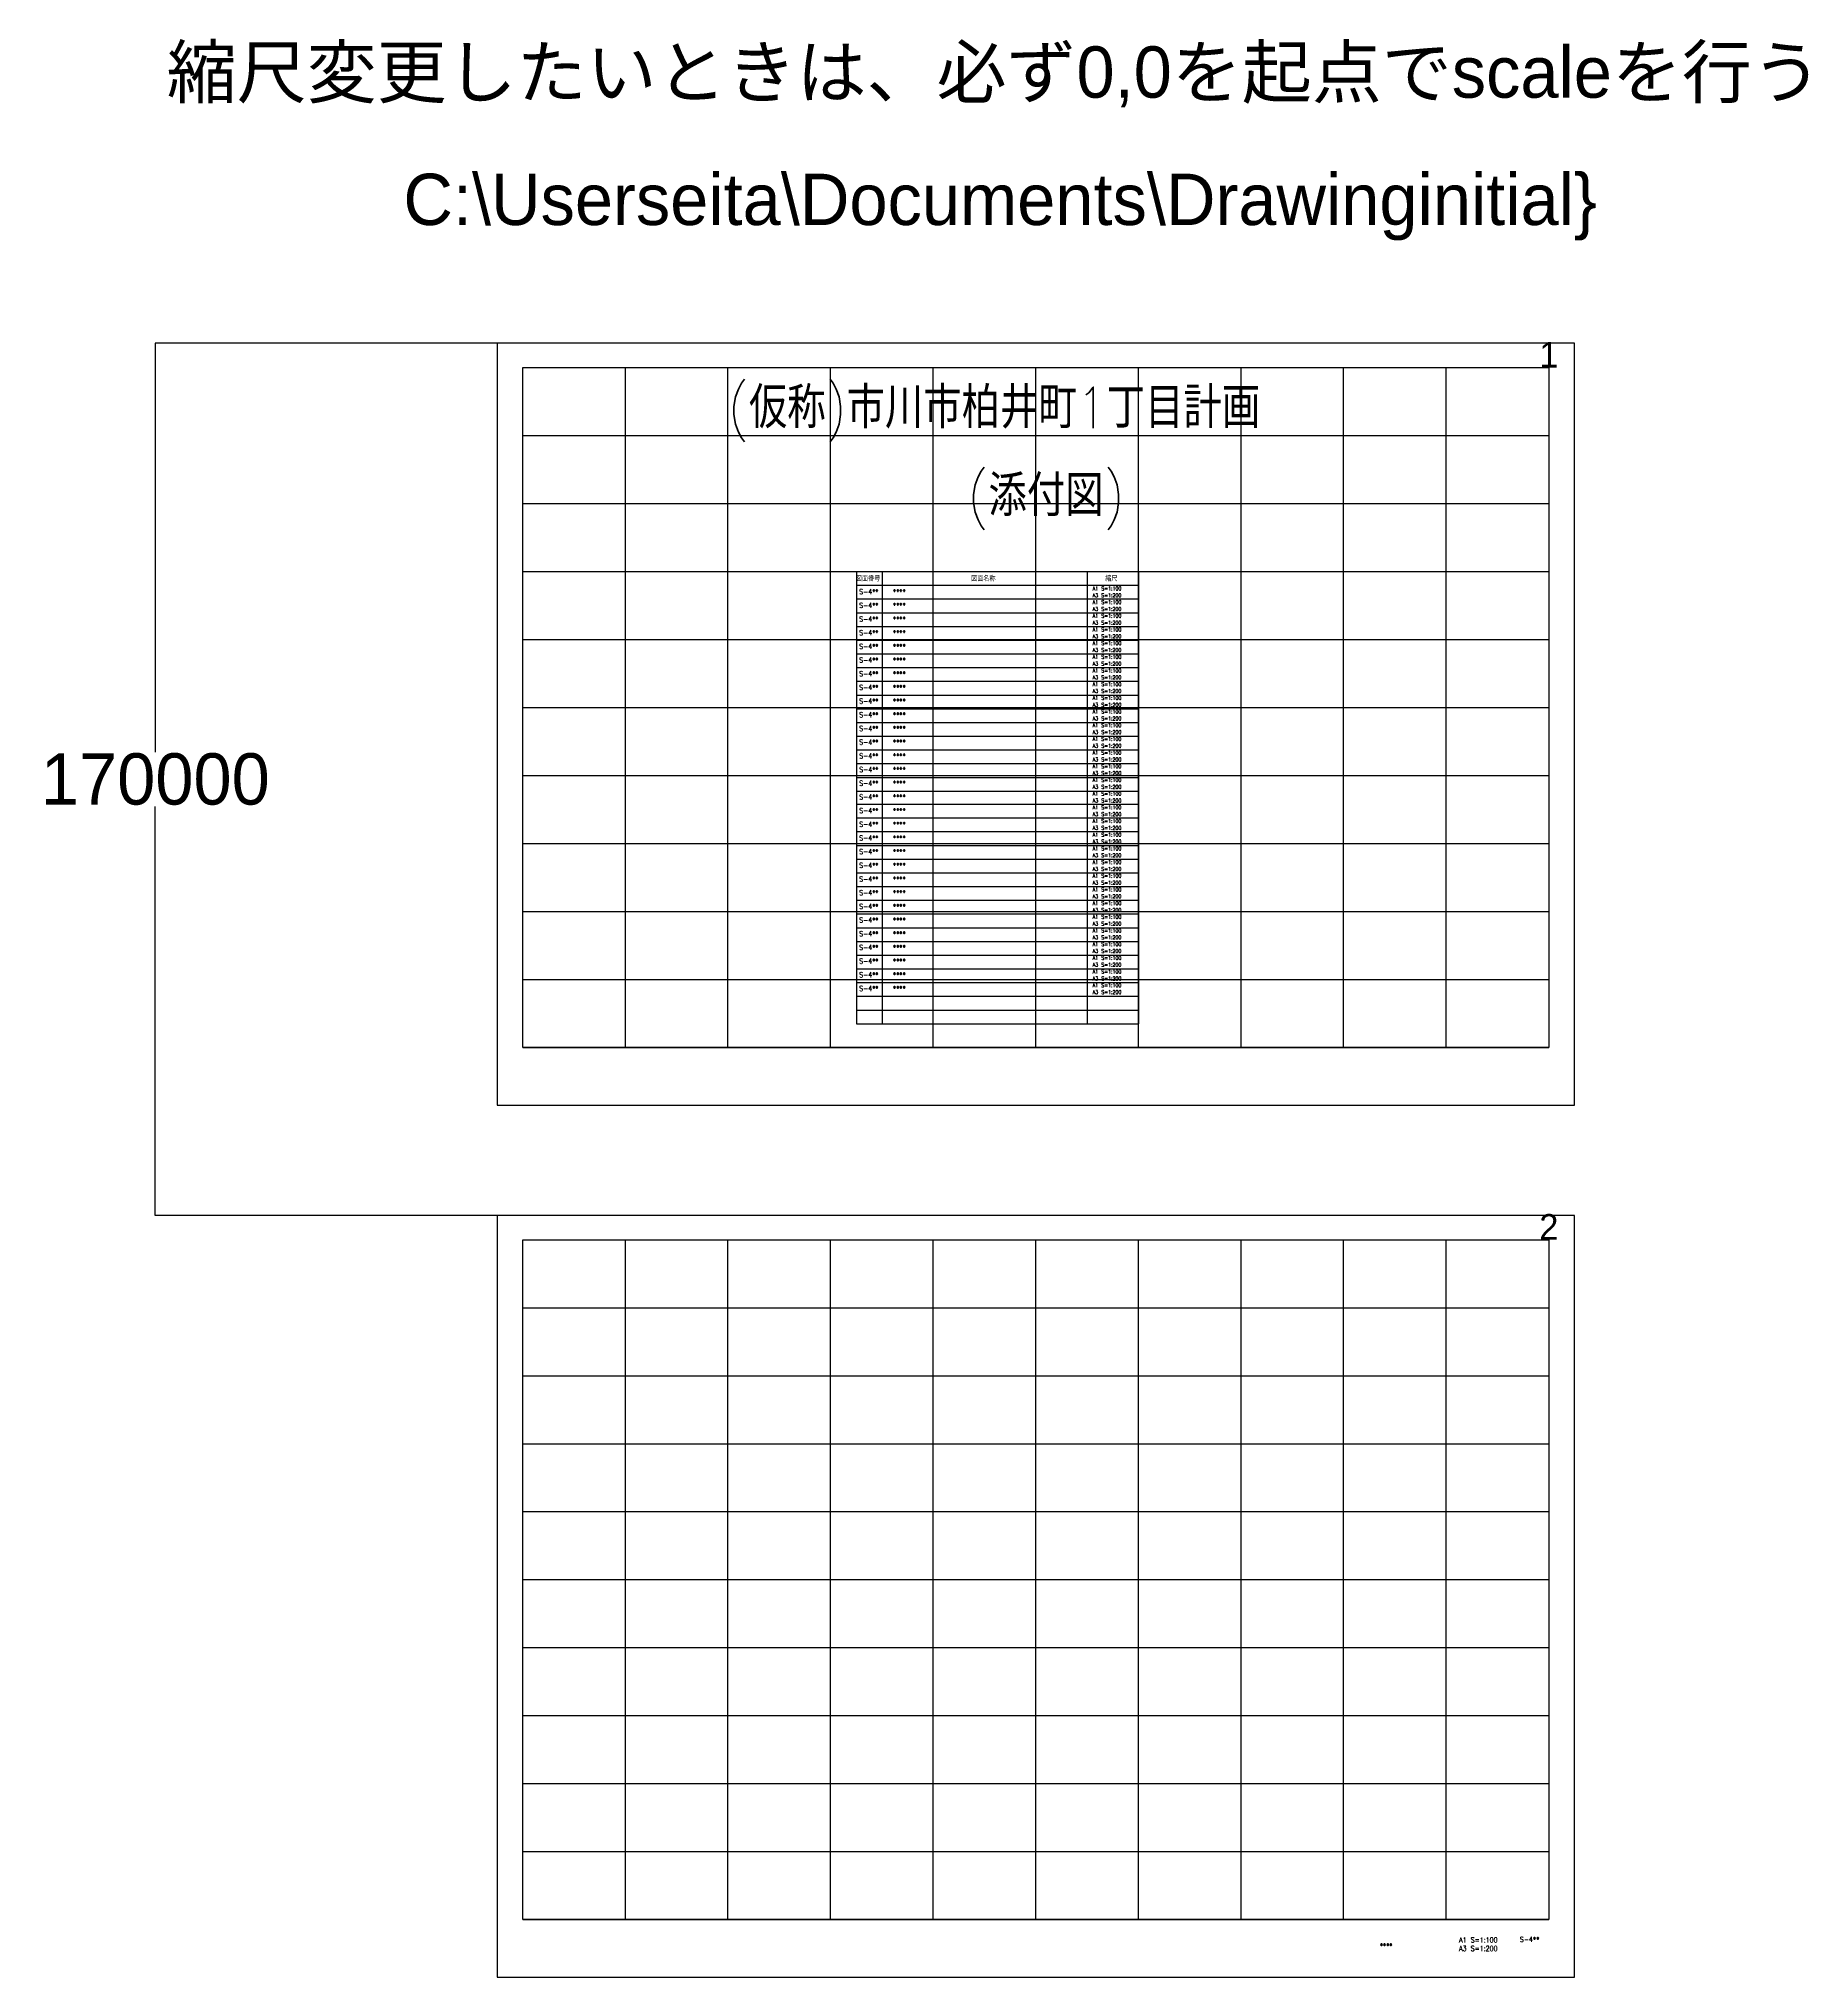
# Model space of a CAD drawing. Extents: x -89331 to 810000, y -1678500 to 210463.
# Drawn here: x -89331 to 255557, y -318500 to 59339 of the extents above; entities that cross this region are included whole.
import ezdxf

# ---------------------------------------------------------------- set-up
doc = ezdxf.new("R2010")
doc.units = 0
doc.header["$MEASUREMENT"] = 0
doc.layers.get('Defpoints').update_dxf_attribs({"color": 251, "linetype": 'CONTINUOUS'})
doc.layers.add('99_レイアウト枠', color=251, linetype='CONTINUOUS', plot=False)
doc.layers.add('99_頁番号', color=6, linetype='CONTINUOUS')
doc.styles.add('DRACAD', font='txt', dxfattribs={"width": 0.85, "bigfont": 'extfont2'})
doc.styles.get("Standard").update_dxf_attribs({"font": 'Osaka.ttc'})
doc.dimstyles.get("Standard").update_dxf_attribs({"dimtxt": 0.18, "dimasz": 0.18, "dimexe": 0.18, "dimexo": 0.0625, "dimgap": 0.09, "dimtad": 0, "dimtih": 1, "dimtoh": 1, "dimdec": 4, "dimzin": 0, "dimdsep": 46, "dimtxsty": 'Standard', "dimcen": 0.09, "dimadec": 0, "dimazin": 0, "dimtfac": 1, "dimtdec": 4, "dimtofl": 0, "dimtmove": 0, "dimatfit": 3, "dimfxl": 1, "dimtolj": 1, "dimtzin": 0, "dimarcsym": 0})

# ---------------------------------------------------------------- blocks, each defined once
blk = doc.blocks.new('*D7831')
at = {"layer": '99_レイアウト枠', "color": 0, "lineweight": -2}
for p, q in [((0, 0), (-66617, 0)), ((-66616, 0), (-66616, -79695)), ((-66616, -170000), (-66616, -90305)), ((0, -170000), (-66617, -170000))]:
    blk.add_line(p, q, dxfattribs=at)
at = {"layer": '99_レイアウト枠', "color": 0}
for points in [[(-66616, 0), (-66616, 0), (-66616, 0)], [(-66616, -170000), (-66616, -170000), (-66616, -170000)]]:
    blk.add_solid(points, dxfattribs=at)
at = {"layer": 'Defpoints', "color": 0}
for p in [(0, 0), (-66616, -170000), (0, -170000)]:
    blk.add_point(p, dxfattribs=at)
at = {"layer": '99_レイアウト枠', "color": 0, "insert": (-66616, -85000), "char_height": 10000, "attachment_point": 5}
blk.add_mtext('\\A1;170000', dxfattribs=at)

msp = doc.modelspace()

# ---------------------------------------------------------------- linework, layer by layer
at = {"layer": '99_レイアウト枠'}
for p, q in [((5000, -137250), (5000, -4750)), ((25000, -137250), (25000, -4750)), ((45000, -137250), (45000, -4750)), ((65000, -137250), (65000, -4750)), ((85000, -137250), (85000, -4750)), ((105000, -137250), (105000, -4750)), ((125000, -137250), (125000, -4750)), ((145000, -137250), (145000, -4750)), ((165000, -137250), (165000, -4750)), ((185000, -137250), (185000, -4750)), ((5000, -18000), (205000, -18000)), ((5000, -31250), (205000, -31250)), ((5000, -44500), (205000, -44500)), ((5000, -57750), (205000, -57750)), ((5000, -71000), (205000, -71000)), ((5000, -84250), (205000, -84250)), ((5000, -97500), (205000, -97500)), ((5000, -110750), (205000, -110750)), ((5000, -124000), (205000, -124000)), ((5000, -137250), (205000, -137250)), ((5000, -307250), (5000, -174750)), ((25000, -307250), (25000, -174750)), ((45000, -307250), (45000, -174750)), ((65000, -307250), (65000, -174750)), ((85000, -307250), (85000, -174750)), ((105000, -307250), (105000, -174750)), ((125000, -307250), (125000, -174750)), ((145000, -307250), (145000, -174750)), ((165000, -307250), (165000, -174750)), ((185000, -307250), (185000, -174750)), ((5000, -188000), (205000, -188000)), ((5000, -201250), (205000, -201250)), ((5000, -214500), (205000, -214500)), ((5000, -227750), (205000, -227750)), ((5000, -241000), (205000, -241000)), ((5000, -254250), (205000, -254250)), ((5000, -267500), (205000, -267500)), ((5000, -280750), (205000, -280750)), ((5000, -294000), (205000, -294000)), ((5000, -307250), (205000, -307250))]:
    msp.add_line(p, q, dxfattribs=at)
for points in [[(0, -148500), (210000, -148500), (210000, 0), (0, 0)], [(5000, -4750), (205000, -4750), (205000, -137250), (5000, -137250)], [(0, -318500), (210000, -318500), (210000, -170000), (0, -170000)], [(5000, -174750), (205000, -174750), (205000, -307250), (5000, -307250)]]:
    msp.add_lwpolyline(points, close=True, dxfattribs=at)
at = {"layer": '99_頁番号'}
for p, q in [((70064.1, -44500), (125000, -44500)), ((70064.1, -44500), (70064.1, -132650)), ((75064.1, -44500), (75064.1, -132650)), ((115000, -44500), (115000, -132650)), ((125000, -44500), (125000, -132650)), ((70064.1, -47175), (125000, -47175)), ((70064.1, -49850), (125000, -49850)), ((70064.1, -52525), (125000, -52525)), ((70064.1, -55200), (125000, -55200)), ((70064.1, -57875), (125000, -57875)), ((70064.1, -60550), (125000, -60550)), ((70064.1, -63225), (125000, -63225)), ((70064.1, -65900), (125000, -65900)), ((70064.1, -68575), (125000, -68575)), ((70064.1, -71250), (125000, -71250)), ((70064.1, -73925), (125000, -73925)), ((70064.1, -76600), (125000, -76600)), ((70064.1, -79275), (125000, -79275)), ((70064.1, -81950), (125000, -81950)), ((70064.1, -84625), (125000, -84625)), ((70064.1, -87300), (125000, -87300)), ((70064.1, -89850), (125000, -89850)), ((70064.1, -92525), (125000, -92525)), ((70064.1, -95200), (125000, -95200)), ((70064.1, -97875), (125000, -97875)), ((70064.1, -100550), (125000, -100550)), ((70064.1, -103225), (125000, -103225)), ((70064.1, -105900), (125000, -105900)), ((70064.1, -108575), (125000, -108575)), ((70064.1, -111250), (125000, -111250)), ((70064.1, -113925), (125000, -113925)), ((70064.1, -116600), (125000, -116600)), ((70064.1, -119275), (125000, -119275)), ((70064.1, -121950), (125000, -121950)), ((70064.1, -124625), (125000, -124625)), ((70064.1, -127300), (125000, -127300)), ((70064.1, -127300), (125000, -127300)), ((70064.1, -129975), (125000, -129975)), ((70064.1, -132650), (125000, -132650))]:
    msp.add_line(p, q, dxfattribs=at)

# ---------------------------------------------------------------- texts
at = {"layer": '99_レイアウト枠', "attachment_point": 8}
for s, insert, char_height in [('縮尺変更したいときは、必ず0,0を起点でscaleを行う', (96913, 45994.6), 10000), ('{C:\\Users\\keita\\Documents\\Drawinginitial\\}', (98042.2, 20019.1), 10000), ('1', (205000, -4750), 5000), ('2', (205000, -174750), 5000)]:
    msp.add_mtext(s, dxfattribs=dict(at, insert=insert, char_height=char_height))
at = {"layer": '99_頁番号', "char_height": 8000, "width": 124000, "attachment_point": 1, "style": 'DRACAD'}
for s, insert in [('(仮称)市川市柏井町1丁目計画', (45000, -8560.6)), ('\\pxqc;(添付図)', (45000, -25698.3))]:
    msp.add_mtext(s, dxfattribs=dict(at, insert=insert))
at = {"layer": '99_頁番号', "style": 'DRACAD'}
for s, insert, char_height, width, attachment_point, line_spacing_factor in [('図面番号', (72314.1, -45916.7), 1000, 4500, 5, 1.6), ('図面名称', (94782.1, -45916.7), 1000, 39435.874, 5, 1.6), ('縮尺', (119717.9, -45916.7), 1000, 9435.874, 5, 1.6), ('S-4**\\PS-4**\\PS-4**\\PS-4**\\PS-4**\\PS-4**\\PS-4**\\PS-4**\\PS-4**\\PS-4**\\PS-4**\\PS-4**\\PS-4**\\PS-4**\\PS-4**\\PS-4**\\PS-4**\\PS-4**\\PS-4**\\PS-4**\\PS-4**\\PS-4**\\PS-4**\\PS-4**\\PS-4**\\PS-4**\\PS-4**\\PS-4**\\PS-4**\\PS-4**', (70564.1, -47925), 1000, 4500, 1, 1.6), ('  ****  \\P  ****  \\P  ****  \\P  ****  \\P  ****  \\P  ****  \\P  ****  \\P  ****  \\P  ****  \\P  ****  \\P  ****  \\P  ****  \\P  ****  \\P  ****  \\P  ****  \\P  ****  \\P  ****  \\P  ****  \\P  ****  \\P  ****  \\P  ****  \\P  ****  \\P  ****  \\P  ****  \\P  ****  \\P  ****  \\P  ****  \\P  ****  \\P  ****  \\P  ****  ', (75564.1, -47925), 1000, 39500, 1, 1.6), ('A1 S=1:100^JA3 S=1:200\\PA1 S=1:100^JA3 S=1:200\\PA1 S=1:100^JA3 S=1:200\\PA1 S=1:100^JA3 S=1:200\\PA1 S=1:100^JA3 S=1:200\\PA1 S=1:100^JA3 S=1:200\\PA1 S=1:100^JA3 S=1:200\\PA1 S=1:100^JA3 S=1:200\\PA1 S=1:100^JA3 S=1:200\\PA1 S=1:100^JA3 S=1:200\\PA1 S=1:100^JA3 S=1:200\\PA1 S=1:100^JA3 S=1:200\\PA1 S=1:100^JA3 S=1:200\\PA1 S=1:100^JA3 S=1:200\\PA1 S=1:100^JA3 S=1:200\\PA1 S=1:100^JA3 S=1:200\\PA1 S=1:100^JA3 S=1:200\\PA1 S=1:100^JA3 S=1:200\\PA1 S=1:100^JA3 S=1:200\\PA1 S=1:100^JA3 S=1:200\\PA1 S=1:100^JA3 S=1:200\\PA1 S=1:100^JA3 S=1:200\\PA1 S=1:100^JA3 S=1:200\\PA1 S=1:100^JA3 S=1:200\\PA1 S=1:100^JA3 S=1:200\\PA1 S=1:100^JA3 S=1:200\\PA1 S=1:100^JA3 S=1:200\\PA1 S=1:100^JA3 S=1:200\\PA1 S=1:100^JA3 S=1:200\\PA1 S=1:100^JA3 S=1:200', (116064.1, -47425), 750, 8935.874, 1, 1.066667)]:
    msp.add_mtext(s, dxfattribs=dict(at, insert=insert, char_height=char_height, width=width, attachment_point=attachment_point, line_spacing_factor=line_spacing_factor))
at = {"layer": '99_頁番号', "char_height": 1000, "attachment_point": 5, "style": 'DRACAD'}
for s, insert in [('  ****  ', (172500, -312375)), ('A1 S=1:100^JA3 S=1:200', (191250, -312062.5)), ('S-4**', (201250, -311125))]:
    msp.add_mtext(s, dxfattribs=dict(at, insert=insert))

# ---------------------------------------------------------------- dimensions: what is measured, and where the dimension line sits
at = {"layer": '99_レイアウト枠'}
dim = msp.add_linear_dim(base=(-66616.4, -170000), p1=(0, 0), p2=(0, -170000), angle=90, dimstyle='Standard', override={"dimtxt": 10000, "dimdec": 0}, dxfattribs=at)
dim.commit()
dim.dimension.update_dxf_attribs({"geometry": '*D7831', "text_midpoint": (-66616.4, -85000)})

doc.saveas('drawing.dxf')
